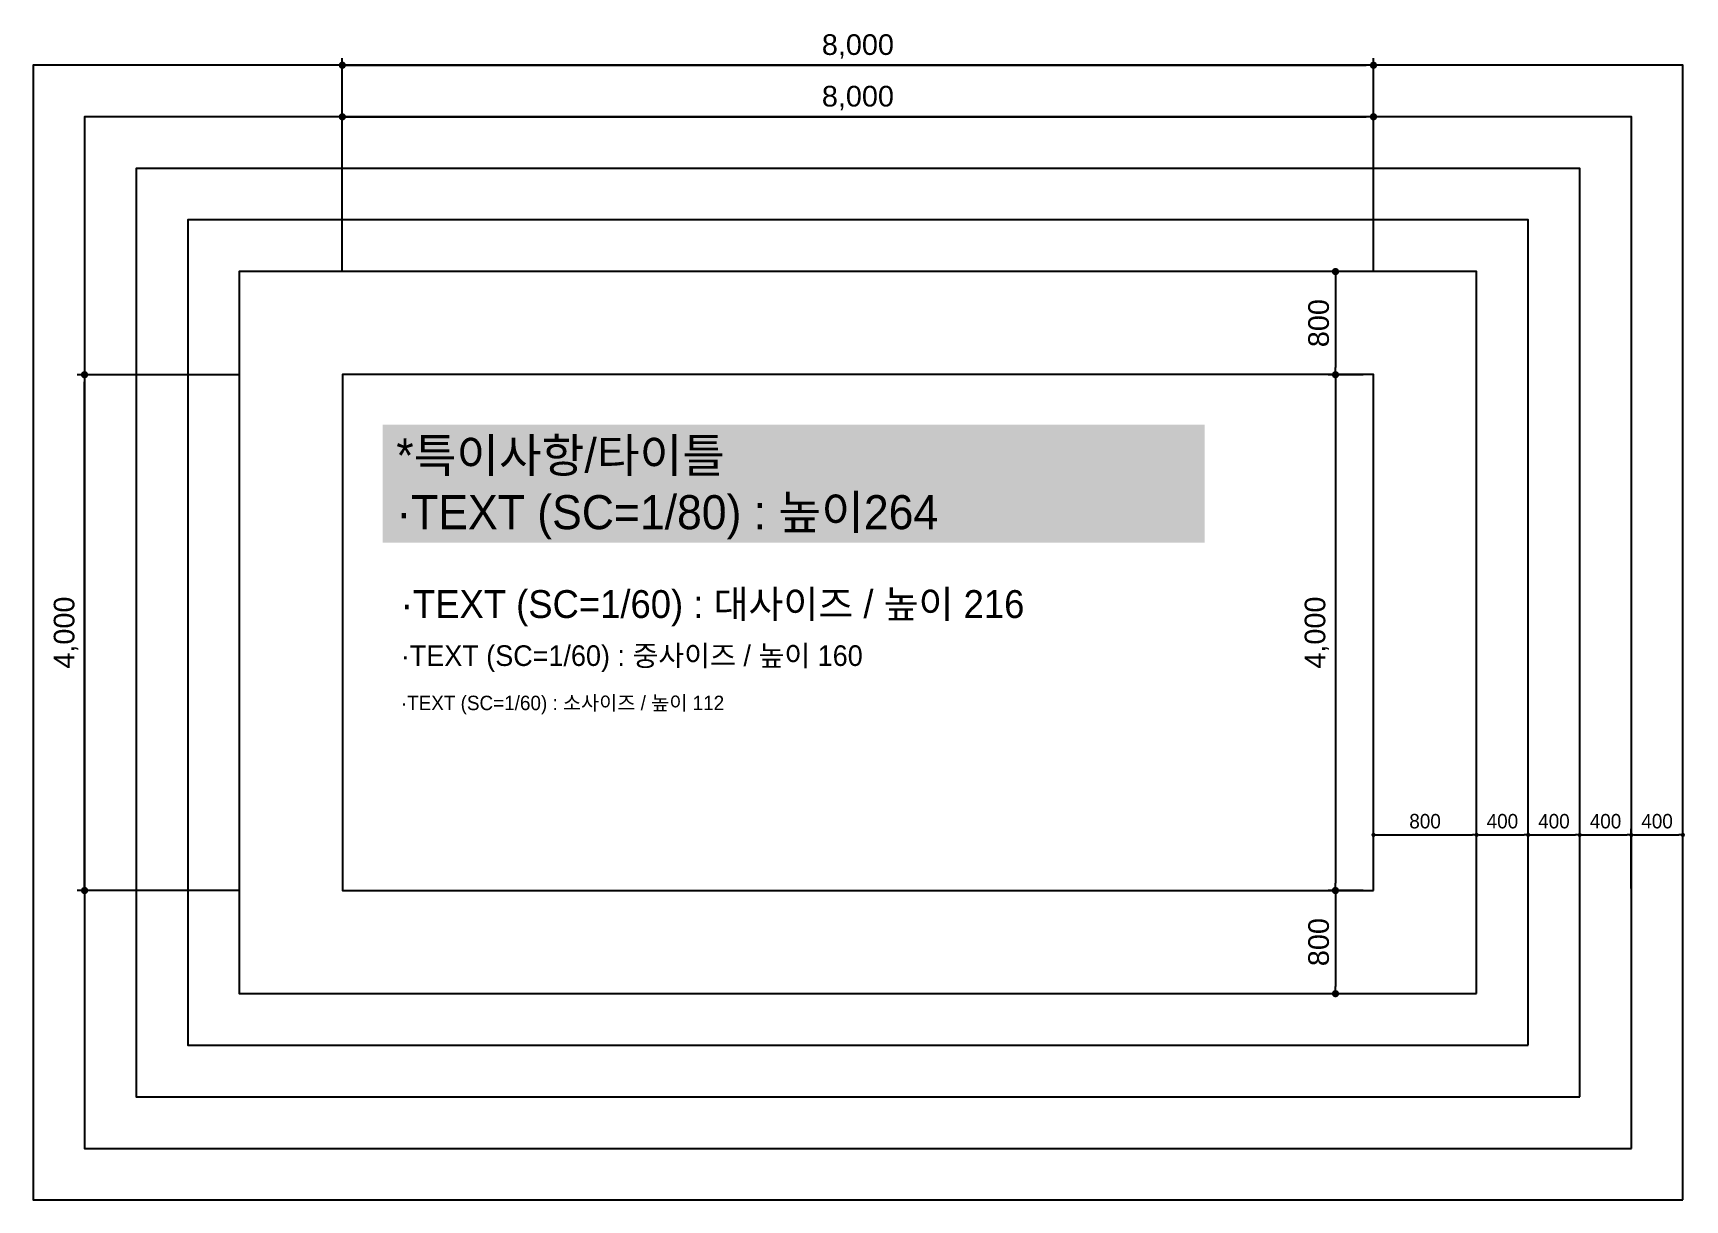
# Model space of a CAD drawing. Header units: millimetres. Extents: x -223175 to 287756, y -120611 to 352956.
# Drawn here: x -188598 to -175782, y -92719 to -83669 of the extents above; entities that cross this region are included whole.
import ezdxf
from ezdxf.enums import TextEntityAlignment as Align

# ---------------------------------------------------------------- set-up
doc = ezdxf.new("R2010")
doc.units = ezdxf.units.MM
doc.header["$LTSCALE"] = 50
doc.header["$PDMODE"] = 35
doc.layers.get('DEFPOINTS').update_dxf_attribs({"color": 108})
for name, color, linetype in [('1_ 설계변경(예정작업) 240', 240, 'Continuous'), ('EL_TEXT', 4, 'Continuous'), ('I-DIM', 255, 'Continuous')]:
    doc.layers.add(name, color=color, linetype=linetype)
doc.layers.add('Defpoint_ Grid Line_ 108', color=108, linetype='Continuous', plot=False)
doc.styles.add('HY울릉도L', font='HY울릉도l.ttf')
doc.styles.get("Standard").update_dxf_attribs({"font": 'arial.ttf'})
doc.dimstyles.new('YI_DIM_080 내부치수', dxfattribs={"dimscale": 80, "dimtxt": 2, "dimasz": 0.7, "dimexe": 0.7, "dimexo": 10, "dimgap": 0.6, "dimtad": 1, "dimdec": 0, "dimzin": 0, "dimdsep": 46, "dimlunit": 6, "dimtxsty": 'Standard', "dimblk": 'DOT', "dimcen": 0.09, "dimdle": 1, "dimclrd": 14, "dimclre": 14, "dimclrt": 3, "dimadec": 0, "dimazin": 0, "dimtfac": 1, "dimtdec": 0, "dimtix": 1, "dimtmove": 2, "dimatfit": 3, "dimldrblk": 'DOT', "dimfxl": 1, "dimtolj": 1, "dimtzin": 0, "dimarcsym": 0})
doc.dimstyles.new('YI_DIM_080 안목치수', dxfattribs={"dimscale": 80, "dimtxt": 2, "dimasz": 0.7, "dimexe": 0.7, "dimexo": 1, "dimgap": 0.6, "dimtad": 1, "dimdec": 0, "dimzin": 0, "dimdsep": 46, "dimlunit": 6, "dimtxsty": 'Standard', "dimblk": 'DOT', "dimcen": 0.09, "dimdle": 1, "dimclrd": 14, "dimclre": 14, "dimclrt": 4, "dimadec": 0, "dimazin": 0, "dimtfac": 1, "dimtdec": 0, "dimtix": 1, "dimtmove": 2, "dimatfit": 3, "dimldrblk": 'DOT', "dimfxl": 1, "dimtolj": 1, "dimtzin": 0, "dimarcsym": 0})
doc.dimstyles.new('YI_DIM_080 최소치수', dxfattribs={"dimscale": 80, "dimtxt": 1.4, "dimasz": 0.4, "dimexe": 0.6, "dimexo": 0.2, "dimgap": 0.6, "dimtad": 1, "dimdec": 0, "dimdsep": 46, "dimlunit": 6, "dimtxsty": 'HY울릉도L', "dimblk": 'DOT', "dimcen": 5, "dimdle": 1.5, "dimclrd": 14, "dimclre": 14, "dimclrt": 4, "dimadec": 0, "dimazin": 0, "dimtfac": 1, "dimtdec": 0, "dimtix": 1, "dimtmove": 2, "dimatfit": 3, "dimldrblk": 'DOT', "dimfxl": 1, "dimtolj": 1, "dimtzin": 0, "dimarcsym": 0})

msp = doc.modelspace()

# ---------------------------------------------------------------- texts
at = {"layer": '1_ 설계변경(예정작업) 240', "color": 7, "insert": (-185779.1369, -87204.6735), "char_height": 264, "width": 6164.989938, "attachment_point": 4, "style": 'HY울릉도L', "bg_fill": 1, "box_fill_scale": 1.4, "bg_fill_color": 8, "bg_fill_transparency": 11079682}
msp.add_mtext('\\A1;*특이사항/타이틀\\P·TEXT (SC=1/80) : 높이264', dxfattribs=at)
at = {"layer": 'EL_TEXT', "ltscale": 0.5, "style": 'HY울릉도L'}
for s, height, p in [('·TEXT (SC=1/60) : 대사이즈 / 높이 216', 216, (-185744.2106, -88097.5219, 0)), ('·TEXT (SC=1/60) : 중사이즈 / 높이 160', 160, (-185744.2106, -88497.5219, 0)), ('·TEXT (SC=1/60) : 소사이즈 / 높이 112', 112, (-185744.2106, -88864.2033, 0))]:
    msp.add_text(s, height=height, dxfattribs=at).set_placement(p, align=Align.MIDDLE_LEFT)

# ---------------------------------------------------------------- blocks, each defined once
blk = doc.blocks.new('_Dot')
at = {"color": 0, "linetype": 'ByBlock', "lineweight": -2}
blk.add_line((-0.5, 0), (-1, 0), dxfattribs=at)
at = {"color": 0, "linetype": 'ByBlock', "const_width": 0.5}
blk.add_lwpolyline([(-0.25, 0, 1), (0.25, 0, 1)], format="xyb", close=True, dxfattribs=at)
blk = doc.blocks.new('*D1453')
at = {"layer": 'DEFPOINTS', "color": 0}
for p in [(-188198, -86319), (-186198, -86319), (-186198, -90319)]:
    blk.add_point(p, dxfattribs=at)
at = {"layer": 'I-DIM', "color": 14, "lineweight": -2}
for p, q in [((-186998, -86319), (-188254, -86319)), ((-188198, -90263), (-188198, -86375)), ((-186998, -90319), (-188254, -90319))]:
    blk.add_line(p, q, dxfattribs=at)
at = {"layer": 'I-DIM', "color": 14, "linetype": 'ByBlock', "lineweight": -2, "xscale": 56, "yscale": 56, "zscale": 56}
for p, rotation in [((-188198, -86319), 90), ((-188198, -90319), 270)]:
    blk.add_blockref('_Dot', p, dxfattribs=dict(at, rotation=rotation))
at = {"layer": 'I-DIM', "color": 3, "insert": (-188342, -88319), "char_height": 160, "attachment_point": 5, "rotation": 90}
blk.add_mtext('\\A1;4,000', dxfattribs=at)
blk = doc.blocks.new('*D1454')
at = {"layer": 'DEFPOINTS', "color": 0}
for p in [(-178198, -83919), (-186198, -86319), (-178198, -86319)]:
    blk.add_point(p, dxfattribs=at)
at = {"layer": 'I-DIM', "color": 14, "lineweight": -2}
for p, q in [((-186198, -85519), (-186198, -83863)), ((-186142, -83919), (-178254, -83919)), ((-178198, -85519), (-178198, -83863))]:
    blk.add_line(p, q, dxfattribs=at)
at = {"layer": 'I-DIM', "color": 14, "linetype": 'ByBlock', "lineweight": -2, "xscale": 56, "yscale": 56, "zscale": 56, "rotation": 180}
blk.add_blockref('_Dot', (-186198, -83919), dxfattribs=at)
at = {"layer": 'I-DIM', "color": 14, "linetype": 'ByBlock', "lineweight": -2, "xscale": 56, "yscale": 56, "zscale": 56}
blk.add_blockref('_Dot', (-178198, -83919), dxfattribs=at)
at = {"layer": 'I-DIM', "color": 3, "insert": (-182198, -83774), "char_height": 160, "attachment_point": 5}
blk.add_mtext('\\A1;8,000', dxfattribs=at)
blk = doc.blocks.new('*D1455')
at = {"layer": 'DEFPOINTS', "color": 0}
for p in [(-178198, -85519), (-178493, -86319), (-178198, -86319)]:
    blk.add_point(p, dxfattribs=at)
at = {"layer": 'I-DIM', "color": 14, "lineweight": -2}
for p, q in [((-178278, -85519), (-178549, -85519)), ((-178493, -85575), (-178493, -86263)), ((-178278, -86319), (-178549, -86319))]:
    blk.add_line(p, q, dxfattribs=at)
at = {"layer": 'I-DIM', "color": 14, "linetype": 'ByBlock', "lineweight": -2, "xscale": 56, "yscale": 56, "zscale": 56}
for p, rotation in [((-178493, -85519), 90), ((-178493, -86319), 270)]:
    blk.add_blockref('_Dot', p, dxfattribs=dict(at, rotation=rotation))
at = {"layer": 'I-DIM', "color": 4, "insert": (-178623, -85919), "char_height": 160, "attachment_point": 5, "rotation": 90}
blk.add_mtext('\\A1;800', dxfattribs=at)
blk = doc.blocks.new('*D1456')
at = {"layer": 'DEFPOINTS', "color": 0}
for p in [(-178198, -90319), (-178493, -91119), (-178198, -91119)]:
    blk.add_point(p, dxfattribs=at)
at = {"layer": 'I-DIM', "color": 14, "lineweight": -2}
for p, q in [((-178278, -90319), (-178549, -90319)), ((-178493, -90375), (-178493, -91063)), ((-178278, -91119), (-178549, -91119))]:
    blk.add_line(p, q, dxfattribs=at)
at = {"layer": 'I-DIM', "color": 14, "linetype": 'ByBlock', "lineweight": -2, "xscale": 56, "yscale": 56, "zscale": 56}
for p, rotation in [((-178493, -90319), 90), ((-178493, -91119), 270)]:
    blk.add_blockref('_Dot', p, dxfattribs=dict(at, rotation=rotation))
at = {"layer": 'I-DIM', "color": 4, "insert": (-178623, -90719), "char_height": 160, "attachment_point": 5, "rotation": 90}
blk.add_mtext('\\A1;800', dxfattribs=at)
blk = doc.blocks.new('*D1457')
at = {"layer": 'DEFPOINTS', "color": 0}
for p in [(-177398, -89888), (-178198, -90319), (-177398, -90319)]:
    blk.add_point(p, dxfattribs=at)
at = {"layer": 'I-DIM', "color": 14, "lineweight": -2}
for p, q in [((-178198, -90303), (-178198, -89840)), ((-178166, -89888), (-177430, -89888)), ((-177398, -90303), (-177398, -89840))]:
    blk.add_line(p, q, dxfattribs=at)
at = {"layer": 'I-DIM', "color": 14, "linetype": 'ByBlock', "lineweight": -2, "xscale": 32, "yscale": 32, "zscale": 32, "rotation": 180}
blk.add_blockref('_Dot', (-178198, -89888), dxfattribs=at)
at = {"layer": 'I-DIM', "color": 14, "linetype": 'ByBlock', "lineweight": -2, "xscale": 32, "yscale": 32, "zscale": 32}
blk.add_blockref('_Dot', (-177398, -89888), dxfattribs=at)
at = {"layer": 'I-DIM', "color": 4, "insert": (-177798, -89782), "char_height": 112, "attachment_point": 5, "style": 'HY울릉도L'}
blk.add_mtext('\\A1;800', dxfattribs=at)
blk = doc.blocks.new('*D1458')
at = {"layer": 'DEFPOINTS', "color": 0}
for p in [(-176998, -89888), (-177398, -90319), (-176998, -90319)]:
    blk.add_point(p, dxfattribs=at)
at = {"layer": 'I-DIM', "color": 14, "lineweight": -2}
for p, q in [((-177398, -90303), (-177398, -89840)), ((-177366, -89888), (-177030, -89888)), ((-176998, -90303), (-176998, -89840))]:
    blk.add_line(p, q, dxfattribs=at)
at = {"layer": 'I-DIM', "color": 14, "linetype": 'ByBlock', "lineweight": -2, "xscale": 32, "yscale": 32, "zscale": 32, "rotation": 180}
blk.add_blockref('_Dot', (-177398, -89888), dxfattribs=at)
at = {"layer": 'I-DIM', "color": 14, "linetype": 'ByBlock', "lineweight": -2, "xscale": 32, "yscale": 32, "zscale": 32}
blk.add_blockref('_Dot', (-176998, -89888), dxfattribs=at)
at = {"layer": 'I-DIM', "color": 4, "insert": (-177198, -89782), "char_height": 112, "attachment_point": 5, "style": 'HY울릉도L'}
blk.add_mtext('\\A1;400', dxfattribs=at)
blk = doc.blocks.new('*D1459')
at = {"layer": 'DEFPOINTS', "color": 0}
for p in [(-176598, -89888), (-176998, -90319), (-176598, -90319)]:
    blk.add_point(p, dxfattribs=at)
at = {"layer": 'I-DIM', "color": 14, "lineweight": -2}
for p, q in [((-176998, -90303), (-176998, -89840)), ((-176966, -89888), (-176630, -89888)), ((-176598, -90303), (-176598, -89840))]:
    blk.add_line(p, q, dxfattribs=at)
at = {"layer": 'I-DIM', "color": 14, "linetype": 'ByBlock', "lineweight": -2, "xscale": 32, "yscale": 32, "zscale": 32, "rotation": 180}
blk.add_blockref('_Dot', (-176998, -89888), dxfattribs=at)
at = {"layer": 'I-DIM', "color": 14, "linetype": 'ByBlock', "lineweight": -2, "xscale": 32, "yscale": 32, "zscale": 32}
blk.add_blockref('_Dot', (-176598, -89888), dxfattribs=at)
at = {"layer": 'I-DIM', "color": 4, "insert": (-176798, -89782), "char_height": 112, "attachment_point": 5, "style": 'HY울릉도L'}
blk.add_mtext('\\A1;400', dxfattribs=at)
blk = doc.blocks.new('*D1460')
at = {"layer": 'DEFPOINTS', "color": 0}
for p in [(-176198, -89888), (-176598, -90319), (-176198, -90319)]:
    blk.add_point(p, dxfattribs=at)
at = {"layer": 'I-DIM', "color": 14, "lineweight": -2}
for p, q in [((-176598, -90303), (-176598, -89840)), ((-176566, -89888), (-176230, -89888)), ((-176198, -90303), (-176198, -89840))]:
    blk.add_line(p, q, dxfattribs=at)
at = {"layer": 'I-DIM', "color": 14, "linetype": 'ByBlock', "lineweight": -2, "xscale": 32, "yscale": 32, "zscale": 32, "rotation": 180}
blk.add_blockref('_Dot', (-176598, -89888), dxfattribs=at)
at = {"layer": 'I-DIM', "color": 14, "linetype": 'ByBlock', "lineweight": -2, "xscale": 32, "yscale": 32, "zscale": 32}
blk.add_blockref('_Dot', (-176198, -89888), dxfattribs=at)
at = {"layer": 'I-DIM', "color": 4, "insert": (-176398, -89782), "char_height": 112, "attachment_point": 5, "style": 'HY울릉도L'}
blk.add_mtext('\\A1;400', dxfattribs=at)
blk = doc.blocks.new('*D1461')
at = {"layer": 'DEFPOINTS', "color": 0}
for p in [(-175798, -89888), (-176198, -90319), (-175798, -90319)]:
    blk.add_point(p, dxfattribs=at)
at = {"layer": 'I-DIM', "color": 14, "lineweight": -2}
for p, q in [((-176198, -90303), (-176198, -89840)), ((-176166, -89888), (-175830, -89888)), ((-175798, -90303), (-175798, -89840))]:
    blk.add_line(p, q, dxfattribs=at)
at = {"layer": 'I-DIM', "color": 14, "linetype": 'ByBlock', "lineweight": -2, "xscale": 32, "yscale": 32, "zscale": 32, "rotation": 180}
blk.add_blockref('_Dot', (-176198, -89888), dxfattribs=at)
at = {"layer": 'I-DIM', "color": 14, "linetype": 'ByBlock', "lineweight": -2, "xscale": 32, "yscale": 32, "zscale": 32}
blk.add_blockref('_Dot', (-175798, -89888), dxfattribs=at)
at = {"layer": 'I-DIM', "color": 4, "insert": (-175998, -89782), "char_height": 112, "attachment_point": 5, "style": 'HY울릉도L'}
blk.add_mtext('\\A1;400', dxfattribs=at)
blk = doc.blocks.new('*D1462')
at = {"layer": 'DEFPOINTS', "color": 0}
for p in [(-178198, -84319), (-186198, -86319), (-178198, -86319)]:
    blk.add_point(p, dxfattribs=at)
at = {"layer": 'I-DIM', "color": 14, "lineweight": -2}
for p, q in [((-186198, -85519), (-186198, -84263)), ((-186142, -84319), (-178254, -84319)), ((-178198, -85519), (-178198, -84263))]:
    blk.add_line(p, q, dxfattribs=at)
at = {"layer": 'I-DIM', "color": 14, "linetype": 'ByBlock', "lineweight": -2, "xscale": 56, "yscale": 56, "zscale": 56, "rotation": 180}
blk.add_blockref('_Dot', (-186198, -84319), dxfattribs=at)
at = {"layer": 'I-DIM', "color": 14, "linetype": 'ByBlock', "lineweight": -2, "xscale": 56, "yscale": 56, "zscale": 56}
blk.add_blockref('_Dot', (-178198, -84319), dxfattribs=at)
at = {"layer": 'I-DIM', "color": 3, "insert": (-182198, -84174), "char_height": 160, "attachment_point": 5}
blk.add_mtext('\\A1;8,000', dxfattribs=at)
blk = doc.blocks.new('*D1464')
at = {"layer": 'DEFPOINTS', "color": 0}
for p in [(-178198, -86319), (-178493, -90319), (-178198, -90319)]:
    blk.add_point(p, dxfattribs=at)
at = {"layer": 'I-DIM', "color": 14, "lineweight": -2}
for p, q in [((-178278, -86319), (-178549, -86319)), ((-178493, -86375), (-178493, -90263)), ((-178278, -90319), (-178549, -90319))]:
    blk.add_line(p, q, dxfattribs=at)
at = {"layer": 'I-DIM', "color": 14, "linetype": 'ByBlock', "lineweight": -2, "xscale": 56, "yscale": 56, "zscale": 56}
for p, rotation in [((-178493, -86319), 90), ((-178493, -90319), 270)]:
    blk.add_blockref('_Dot', p, dxfattribs=dict(at, rotation=rotation))
at = {"layer": 'I-DIM', "color": 4, "insert": (-178637, -88319), "char_height": 160, "attachment_point": 5, "rotation": 90}
blk.add_mtext('\\A1;4,000', dxfattribs=at)

# ---------------------------------------------------------------- dimensions: what is measured, and where the dimension line sits
at = {"layer": 'I-DIM'}
for base, p1, p2, dimstyle, picture, middle in [((-178197.5761, -83918.5754), (-186197.5761, -86318.5754), (-178197.5761, -86318.5754), 'YI_DIM_080 내부치수', '*D1454', (-182197.5761, -83774.4226)), ((-178197.5761, -84318.5754), (-186197.5761, -86318.5754), (-178197.5761, -86318.5754), 'YI_DIM_080 내부치수', '*D1462', (-182197.5761, -84174.4226)), ((-177397.5761, -89888.1804), (-178197.5761, -90318.5754), (-177397.5761, -90318.5754), 'YI_DIM_080 최소치수', '*D1457', (-177797.5761, -89781.749)), ((-176997.5761, -89888.1804), (-177397.5761, -90318.5754), (-176997.5761, -90318.5754), 'YI_DIM_080 최소치수', '*D1458', (-177197.5761, -89781.825)), ((-176597.5761, -89888.1804), (-176997.5761, -90318.5754), (-176597.5761, -90318.5754), 'YI_DIM_080 최소치수', '*D1459', (-176797.5761, -89781.825)), ((-176197.5761, -89888.1804), (-176597.5761, -90318.5754), (-176197.5761, -90318.5754), 'YI_DIM_080 최소치수', '*D1460', (-176397.5761, -89781.825)), ((-175797.5761, -89888.1804), (-176197.5761, -90318.5754), (-175797.5761, -90318.5754), 'YI_DIM_080 최소치수', '*D1461', (-175997.5761, -89781.825))]:
    dim = msp.add_linear_dim(base=base, p1=p1, p2=p2, dimstyle=dimstyle, dxfattribs=at)
    dim.commit()
    dim.dimension.update_dxf_attribs({"geometry": picture, "text_midpoint": middle})
for base, p1, p2, dimstyle, picture, middle in [((-178492.8453, -86318.5754), (-178197.5761, -85518.5754), (-178197.5761, -86318.5754), 'YI_DIM_080 안목치수', '*D1455', (-178622.537, -85918.5754)), ((-188197.5761, -86318.5754), (-186197.5761, -90318.5754), (-186197.5761, -86318.5754), 'YI_DIM_080 내부치수', '*D1453', (-188341.7289, -88318.5754)), ((-178492.8453, -90318.5754), (-178197.5761, -86318.5754), (-178197.5761, -90318.5754), 'YI_DIM_080 안목치수', '*D1464', (-178636.9981, -88318.5754)), ((-178492.8453, -91118.5754), (-178197.5761, -90318.5754), (-178197.5761, -91118.5754), 'YI_DIM_080 안목치수', '*D1456', (-178622.537, -90718.5754))]:
    dim = msp.add_linear_dim(base=base, p1=p1, p2=p2, angle=90, dimstyle=dimstyle, dxfattribs=at)
    dim.commit()
    dim.dimension.update_dxf_attribs({"geometry": picture, "text_midpoint": middle})

# ---------------------------------------------------------------- linework, layer by layer
at = {"layer": 'Defpoint_ Grid Line_ 108'}
for points in [[(-175797.5761, -92718.5754), (-175797.5761, -83918.5754), (-188597.5761, -83918.5754), (-188597.5761, -92718.5754)], [(-176197.5761, -92318.5754), (-176197.5761, -84318.5754), (-188197.5761, -84318.5754), (-188197.5761, -92318.5754)], [(-176597.5761, -91918.5754), (-176597.5761, -84718.5754), (-187797.5761, -84718.5754), (-187797.5761, -91918.5754)], [(-176997.5761, -91518.5754), (-176997.5761, -85118.5754), (-187397.5761, -85118.5754), (-187397.5761, -91518.5754)], [(-177397.5761, -91118.5754), (-177397.5761, -85518.5754), (-186997.5761, -85518.5754), (-186997.5761, -91118.5754)], [(-178197.5761, -90318.5754), (-178197.5761, -86318.5754), (-186197.5761, -86318.5754), (-186197.5761, -90318.5754)]]:
    msp.add_lwpolyline(points, close=True, dxfattribs=at)

msp.set_redraw_order([(e.dxf.handle, doc.entitydb.next_handle()) for e in msp.query("TEXT MTEXT ATTDEF DIMENSION ARC_DIMENSION")])  # texts and dimensions are drawn at this point

doc.saveas('drawing.dxf')
